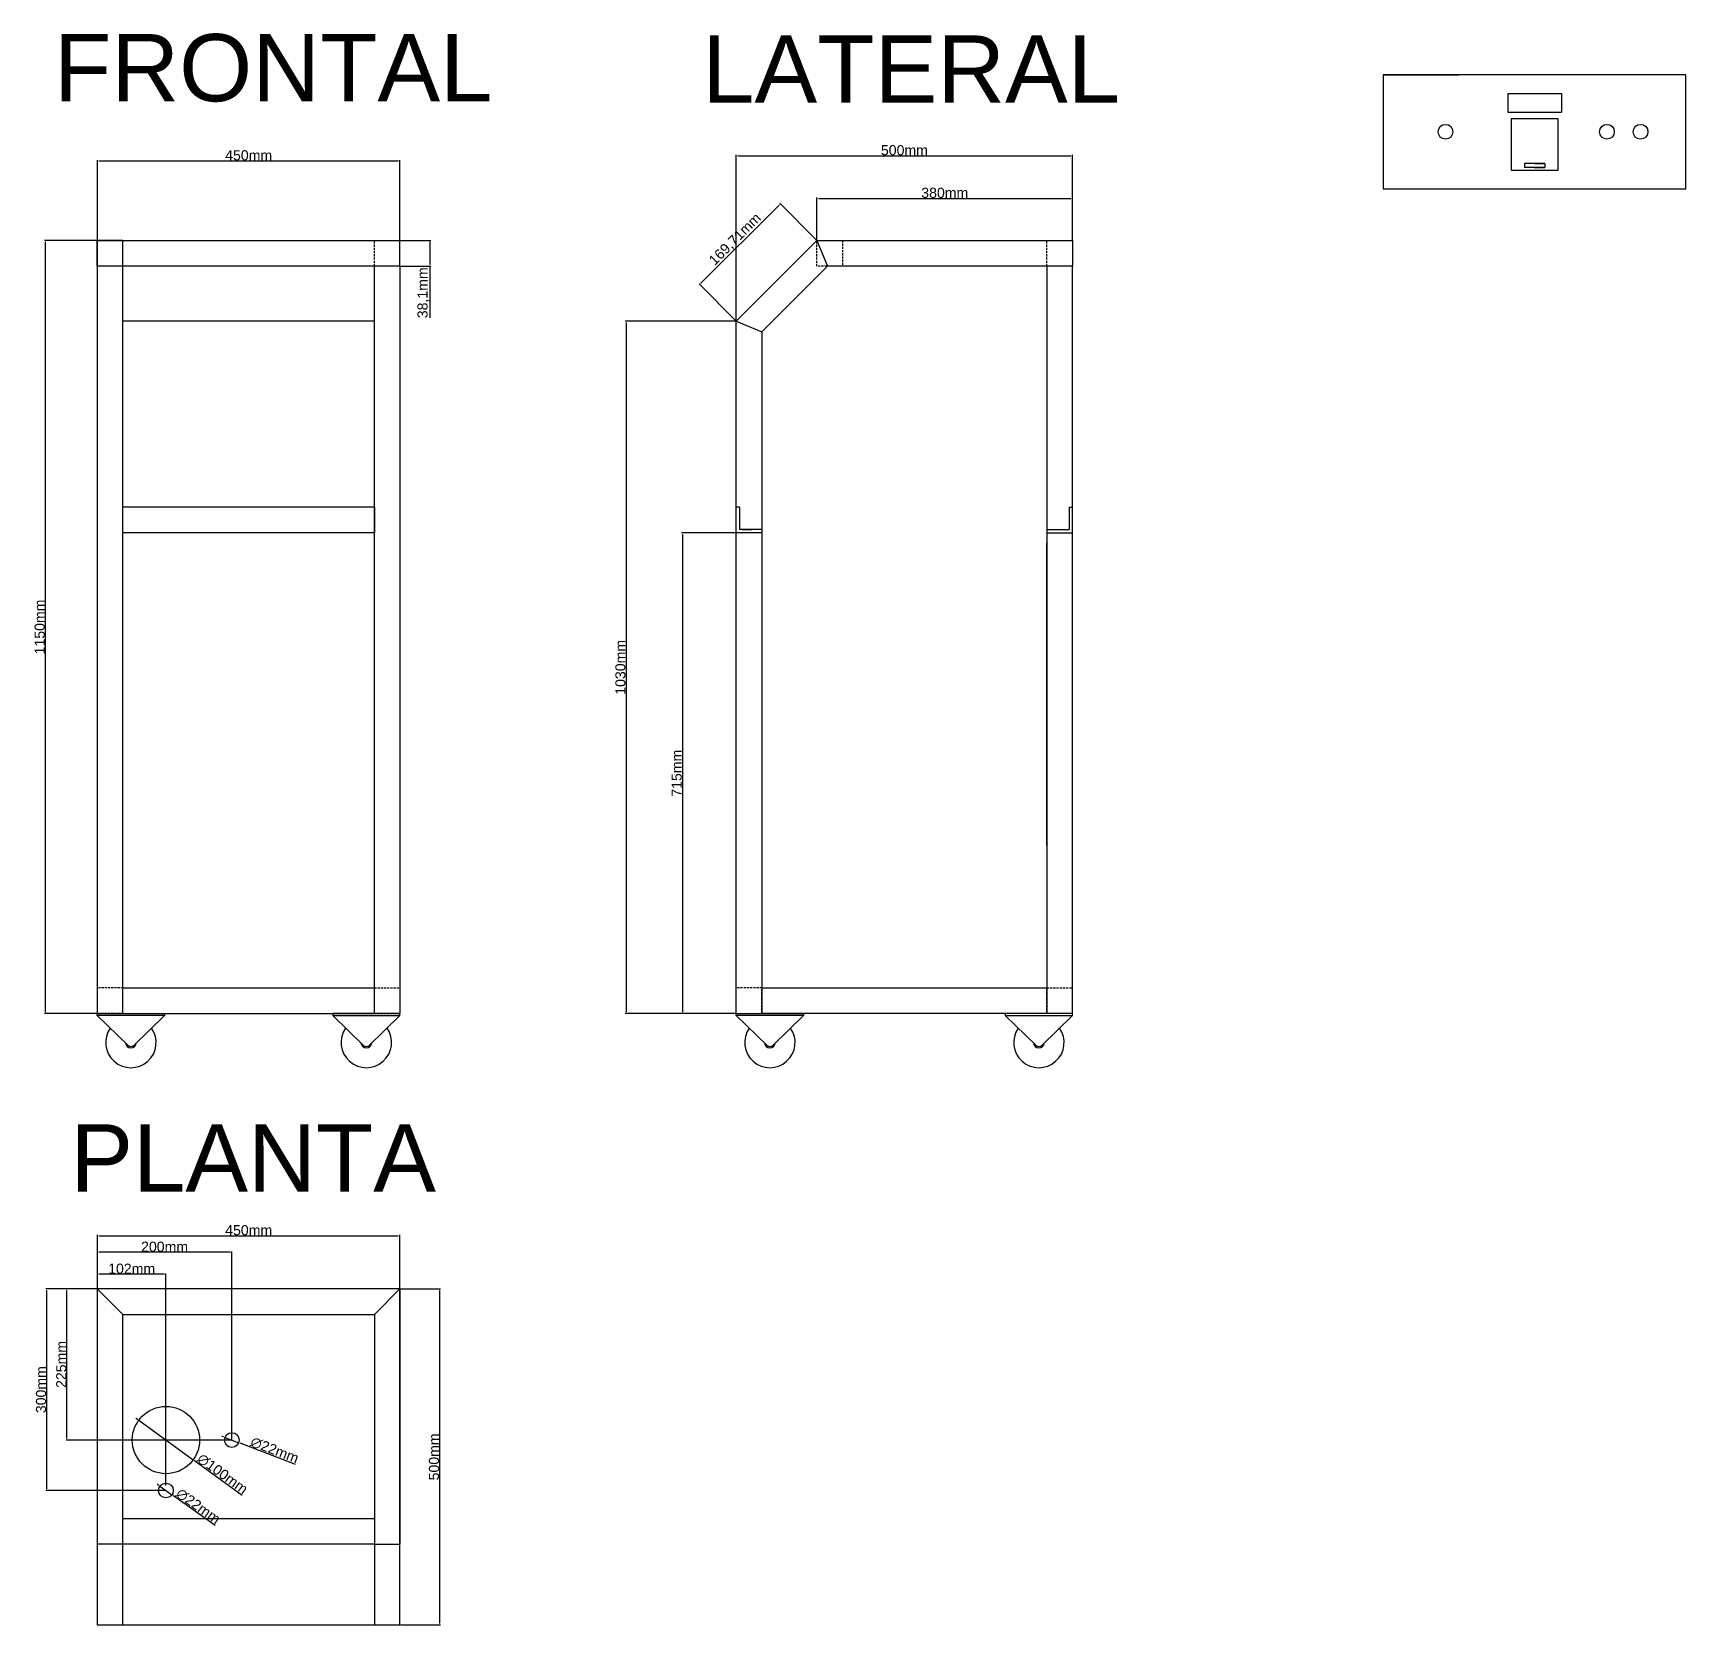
# Model space of a CAD drawing. Header units: centimetres. Extents: x 6534 to 31506, y 42826 to 109107.
# Drawn here: x 8804 to 11262, y 45826 to 48193 of the extents above; entities that cross this region are included whole.
import ezdxf

# ---------------------------------------------------------------- set-up
doc = ezdxf.new("R2010")
doc.units = ezdxf.units.CM
doc.header["$LTSCALE"] = 0.5
doc.linetypes.add('DASHED2', pattern=[9.525, 6.35, -3.175])
doc.styles.get("Standard").update_dxf_attribs({"font": 'arial.ttf'})
doc.dimstyles.new('ISO-25', dxfattribs={"dimtxt": 15, "dimasz": 2.5, "dimexe": 1.25, "dimexo": 0.625, "dimtad": 1, "dimtxsty": 'Standard', "dimcen": 2.5, "dimclrd": 1, "dimclre": 1, "dimadec": 0, "dimazin": 0, "dimtfac": 1, "dimtmove": 0, "dimatfit": 3, "dimfxl": 1, "dimarcsym": 0})

msp = doc.modelspace()

# ---------------------------------------------------------------- texts
at = {"char_height": 100, "attachment_point": 1}
for s, insert in [('FRONTAL', (8835.244, 48191.838)), ('LATERAL', (9799.24, 48189.752)), ('PLANTA', (8859.822, 46570.182))]:
    msp.add_mtext_dynamic_manual_height_columns(s, width=876.24188, gutter_width=12.5, heights=[0], dxfattribs=dict(at, insert=insert))

# ---------------------------------------------------------------- blocks, each defined once
blk = doc.blocks.new('*D152')
at = {"color": 1, "lineweight": -2, "transparency": 16777216}
for p, q in [((8899.1, 47884.9), (8821.1, 47884.9)), ((8822.3, 47882.4), (8822.3, 46737.4)), ((8899.1, 46734.9), (8821.1, 46734.9))]:
    blk.add_line(p, q, dxfattribs=at)
at = {"color": 1, "transparency": 16777216}
for points in [[(8821.9, 47882.4), (8822.8, 47882.4), (8822.3, 47884.9)], [(8821.9, 46737.4), (8822.8, 46737.4), (8822.3, 46734.9)]]:
    blk.add_solid(points, dxfattribs=at)
at = {"layer": 'Defpoints', "color": 0, "transparency": 16777216}
for p in [(8899.8, 47884.9), (8822.3, 46734.9), (8899.8, 46734.9)]:
    blk.add_point(p, dxfattribs=at)
at = {"color": 0, "transparency": 16777216, "insert": (8814.1, 47309.9), "char_height": 15, "attachment_point": 5, "rotation": 90}
blk.add_mtext('1150mm', dxfattribs=at)
blk = doc.blocks.new('*D153')
at = {"color": 1, "lineweight": -2, "transparency": 16777216}
for p, q in [((8899.8, 47885.5), (8899.8, 48004.3)), ((8902.3, 48003.1), (9347.3, 48003.1)), ((9349.8, 47885.5), (9349.8, 48004.3))]:
    blk.add_line(p, q, dxfattribs=at)
at = {"color": 1, "transparency": 16777216}
for points in [[(8902.3, 48003.5), (8902.3, 48002.7), (8899.8, 48003.1)], [(9347.3, 48003.5), (9347.3, 48002.7), (9349.8, 48003.1)]]:
    blk.add_solid(points, dxfattribs=at)
at = {"layer": 'Defpoints', "color": 0, "transparency": 16777216}
for p in [(9349.8, 48003.1), (8899.8, 47884.9), (9349.8, 47884.9)]:
    blk.add_point(p, dxfattribs=at)
at = {"color": 0, "transparency": 16777216, "insert": (9124.8, 48011.4), "char_height": 15, "attachment_point": 5}
blk.add_mtext('450mm', dxfattribs=at)
blk = doc.blocks.new('*D154')
at = {"color": 1, "lineweight": -2, "transparency": 16777216}
for p, q in [((9849.8, 47765.5), (9849.8, 48012)), ((9852.3, 48010.8), (10347.3, 48010.8)), ((10349.8, 47885.5), (10349.8, 48012))]:
    blk.add_line(p, q, dxfattribs=at)
at = {"color": 1, "transparency": 16777216}
for points in [[(9852.3, 48011.2), (9852.3, 48010.3), (9849.8, 48010.8)], [(10347.3, 48011.2), (10347.3, 48010.3), (10349.8, 48010.8)]]:
    blk.add_solid(points, dxfattribs=at)
at = {"layer": 'Defpoints', "color": 0, "transparency": 16777216}
for p in [(10349.8, 48010.8), (10349.8, 47884.9), (9849.8, 47764.9)]:
    blk.add_point(p, dxfattribs=at)
at = {"color": 0, "transparency": 16777216, "insert": (10099.8, 48019), "char_height": 15, "attachment_point": 5}
blk.add_mtext('500mm', dxfattribs=at)
blk = doc.blocks.new('*D155')
at = {"color": 1, "lineweight": -2, "transparency": 16777216}
for p, q in [((8899.8, 46326.2), (8899.8, 46405.6)), ((8902.3, 46404.3), (9347.3, 46404.3)), ((9349.8, 46326.2), (9349.8, 46405.6))]:
    blk.add_line(p, q, dxfattribs=at)
at = {"color": 1, "transparency": 16777216}
for points in [[(8902.3, 46404.7), (8902.3, 46403.9), (8899.8, 46404.3)], [(9347.3, 46404.7), (9347.3, 46403.9), (9349.8, 46404.3)]]:
    blk.add_solid(points, dxfattribs=at)
at = {"layer": 'Defpoints', "color": 0, "transparency": 16777216}
for p in [(9349.8, 46404.3), (8899.8, 46325.5), (9349.8, 46325.5)]:
    blk.add_point(p, dxfattribs=at)
at = {"color": 0, "transparency": 16777216, "insert": (9124.8, 46412.6), "char_height": 15, "attachment_point": 5}
blk.add_mtext('450mm', dxfattribs=at)
blk = doc.blocks.new('*D156')
at = {"color": 1, "lineweight": -2, "transparency": 16777216}
for p, q in [((9350.4, 46325.5), (9409.9, 46325.5)), ((9408.7, 46323), (9408.7, 45828)), ((9350.4, 45825.5), (9409.9, 45825.5))]:
    blk.add_line(p, q, dxfattribs=at)
at = {"color": 1, "transparency": 16777216}
for points in [[(9408.3, 46323), (9409.1, 46323), (9408.7, 46325.5)], [(9408.3, 45828), (9409.1, 45828), (9408.7, 45825.5)]]:
    blk.add_solid(points, dxfattribs=at)
at = {"layer": 'Defpoints', "color": 0, "transparency": 16777216}
for p in [(9349.8, 46325.5), (9349.8, 45825.5), (9408.7, 45825.5)]:
    blk.add_point(p, dxfattribs=at)
at = {"color": 0, "transparency": 16777216, "insert": (9400.4, 46075.5), "char_height": 15, "attachment_point": 5, "rotation": 90}
blk.add_mtext('500mm', dxfattribs=at)
blk = doc.blocks.new('*D157')
at = {"color": 1, "lineweight": -2, "transparency": 16777216}
for p, q in [((9350.4, 47884.9), (9395.6, 47884.9)), ((9394.4, 47882.4), (9394.4, 47849.3)), ((9350.4, 47846.8), (9395.6, 47846.8)), ((9394.4, 47846.8), (9394.4, 47769.6))]:
    blk.add_line(p, q, dxfattribs=at)
at = {"color": 1, "transparency": 16777216}
for points in [[(9394, 47882.4), (9394.8, 47882.4), (9394.4, 47884.9)], [(9394, 47849.3), (9394.8, 47849.3), (9394.4, 47846.8)]]:
    blk.add_solid(points, dxfattribs=at)
at = {"layer": 'Defpoints', "color": 0, "transparency": 16777216}
for p in [(9349.8, 47884.9), (9349.8, 47846.8), (9394.4, 47846.8)]:
    blk.add_point(p, dxfattribs=at)
at = {"color": 0, "transparency": 16777216, "insert": (9384.7, 47807), "char_height": 15, "attachment_point": 5, "rotation": 90}
blk.add_mtext('38,1mm', dxfattribs=at)
blk = doc.blocks.new('*D158')
at = {"color": 1, "lineweight": -2, "transparency": 16777216}
for p, q in [((9849.1, 47449.9), (9768.4, 47449.9)), ((9769.6, 47447.4), (9769.6, 46737.4)), ((9849.1, 46734.9), (9768.4, 46734.9))]:
    blk.add_line(p, q, dxfattribs=at)
at = {"color": 1, "transparency": 16777216}
for points in [[(9769.2, 47447.4), (9770, 47447.4), (9769.6, 47449.9)], [(9769.2, 46737.4), (9770, 46737.4), (9769.6, 46734.9)]]:
    blk.add_solid(points, dxfattribs=at)
at = {"layer": 'Defpoints', "color": 0, "transparency": 16777216}
for p in [(9849.8, 47449.9), (9769.6, 46734.9), (9849.8, 46734.9)]:
    blk.add_point(p, dxfattribs=at)
at = {"color": 0, "transparency": 16777216, "insert": (9761.3, 47092.4), "char_height": 15, "attachment_point": 5, "rotation": 90}
blk.add_mtext('715mm', dxfattribs=at)
blk = doc.blocks.new('*D195')
at = {"color": 1, "lineweight": -2, "transparency": 16777216}
for p, q in [((9849.1, 47764.9), (9684.6, 47764.9)), ((9685.9, 47762.4), (9685.9, 46737.4)), ((9849.1, 46734.9), (9684.6, 46734.9))]:
    blk.add_line(p, q, dxfattribs=at)
at = {"color": 1, "transparency": 16777216}
for points in [[(9685.5, 47762.4), (9686.3, 47762.4), (9685.9, 47764.9)], [(9685.5, 46737.4), (9686.3, 46737.4), (9685.9, 46734.9)]]:
    blk.add_solid(points, dxfattribs=at)
at = {"layer": 'Defpoints', "color": 0, "transparency": 16777216}
for p in [(9849.8, 47764.9), (9685.9, 46734.9), (9849.8, 46734.9)]:
    blk.add_point(p, dxfattribs=at)
at = {"color": 0, "transparency": 16777216, "insert": (9677.6, 47249.9), "char_height": 15, "attachment_point": 5, "rotation": 90}
blk.add_mtext('1030mm', dxfattribs=at)
blk = doc.blocks.new('*D196')
at = {"color": 1, "lineweight": -2, "transparency": 16777216}
for p, q in [((9969.8, 47885.5), (9969.8, 47948.6)), ((10349.8, 47885.5), (10349.8, 47948.6)), ((9972.3, 47947.3), (10347.3, 47947.3))]:
    blk.add_line(p, q, dxfattribs=at)
at = {"color": 1, "transparency": 16777216}
for points in [[(9972.3, 47947.7), (9972.3, 47946.9), (9969.8, 47947.3)], [(10347.3, 47947.7), (10347.3, 47946.9), (10349.8, 47947.3)]]:
    blk.add_solid(points, dxfattribs=at)
at = {"layer": 'Defpoints', "color": 0, "transparency": 16777216}
for p in [(10349.8, 47947.3), (9969.8, 47884.9), (10349.8, 47884.9)]:
    blk.add_point(p, dxfattribs=at)
at = {"color": 0, "transparency": 16777216, "insert": (10159.8, 47955.6), "char_height": 15, "attachment_point": 5}
blk.add_mtext('380mm', dxfattribs=at)
blk = doc.blocks.new('*D197')
at = {"color": 1, "lineweight": -2, "transparency": 16777216}
for p, q in [((9797.1, 47821.1), (9913.6, 47937.5)), ((9969.3, 47885.4), (9914.5, 47940.2)), ((9849.3, 47765.4), (9794.5, 47820.2))]:
    blk.add_line(p, q, dxfattribs=at)
at = {"color": 1, "transparency": 16777216}
for points in [[(9913.3, 47937.8), (9913.9, 47937.2), (9915.4, 47939.3)], [(9796.9, 47821.4), (9797.4, 47820.8), (9795.4, 47819.3)]]:
    blk.add_solid(points, dxfattribs=at)
at = {"layer": 'Defpoints', "color": 0, "transparency": 16777216}
for p in [(9915.4, 47939.3), (9969.8, 47884.9), (9849.8, 47764.9)]:
    blk.add_point(p, dxfattribs=at)
at = {"color": 0, "transparency": 16777216, "insert": (9848.6, 47886.1), "char_height": 15, "attachment_point": 5, "rotation": 45}
blk.add_mtext('169,71mm', dxfattribs=at)
blk = doc.blocks.new('*D294')
at = {"color": 1, "lineweight": -2, "transparency": 16777216}
for p, q in [((8899.1, 46325.5), (8853.2, 46325.5)), ((8854.5, 46103), (8854.5, 46323)), ((9099.1, 46100.5), (8853.2, 46100.5))]:
    blk.add_line(p, q, dxfattribs=at)
at = {"color": 1, "transparency": 16777216}
for points in [[(8854.1, 46323), (8854.9, 46323), (8854.5, 46325.5)], [(8854.1, 46103), (8854.9, 46103), (8854.5, 46100.5)]]:
    blk.add_solid(points, dxfattribs=at)
at = {"layer": 'Defpoints', "color": 0, "transparency": 16777216}
for p in [(8854.5, 46325.5), (8899.8, 46325.5), (9099.8, 46100.5)]:
    blk.add_point(p, dxfattribs=at)
at = {"color": 0, "transparency": 16777216, "insert": (8846.2, 46213), "char_height": 15, "attachment_point": 5, "rotation": 90}
blk.add_mtext('225mm', dxfattribs=at)
blk = doc.blocks.new('*D296')
at = {"color": 1, "lineweight": -2, "transparency": 16777216}
for p, q in [((8899.8, 46326.2), (8899.8, 46348.4)), ((8999.3, 46347.1), (8902.3, 46347.1)), ((9001.8, 46033.2), (9001.8, 46348.4))]:
    blk.add_line(p, q, dxfattribs=at)
at = {"color": 1, "transparency": 16777216}
for points in [[(8902.3, 46347.5), (8902.3, 46346.7), (8899.8, 46347.1)], [(8999.3, 46347.5), (8999.3, 46346.7), (9001.8, 46347.1)]]:
    blk.add_solid(points, dxfattribs=at)
at = {"layer": 'Defpoints', "color": 0, "transparency": 16777216}
for p in [(8899.8, 46347.1), (8899.8, 46325.5), (9001.8, 46032.5)]:
    blk.add_point(p, dxfattribs=at)
at = {"color": 0, "transparency": 16777216, "insert": (8950.8, 46355.4), "char_height": 15, "attachment_point": 5}
blk.add_mtext('102mm', dxfattribs=at)
blk = doc.blocks.new('*D297')
at = {"color": 1, "lineweight": -2, "transparency": 16777216}
for p, q in [((8899.8, 46326.2), (8899.8, 46381)), ((9097.3, 46379.8), (8902.3, 46379.8)), ((9099.8, 46101.2), (9099.8, 46381))]:
    blk.add_line(p, q, dxfattribs=at)
at = {"color": 1, "transparency": 16777216}
for points in [[(8902.3, 46380.2), (8902.3, 46379.4), (8899.8, 46379.8)], [(9097.3, 46380.2), (9097.3, 46379.4), (9099.8, 46379.8)]]:
    blk.add_solid(points, dxfattribs=at)
at = {"layer": 'Defpoints', "color": 0, "transparency": 16777216}
for p in [(8899.8, 46379.8), (8899.8, 46325.5), (9099.8, 46100.5)]:
    blk.add_point(p, dxfattribs=at)
at = {"color": 0, "transparency": 16777216, "insert": (8999.8, 46388.1), "char_height": 15, "attachment_point": 5}
blk.add_mtext('200mm', dxfattribs=at)
blk = doc.blocks.new('*D298')
at = {"color": 1, "lineweight": -2, "transparency": 16777216}
for p, q in [((9087.2, 46105.4), (9084.8, 46106.2)), ((9089.5, 46104.5), (9110, 46096.6)), ((9194.6, 46064.4), (9112.4, 46095.7))]:
    blk.add_line(p, q, dxfattribs=at)
at = {"color": 1, "transparency": 16777216}
for points in [[(9087.3, 46105.7), (9087, 46105), (9089.5, 46104.5)], [(9112.5, 46096.1), (9112.2, 46095.4), (9110, 46096.6)]]:
    blk.add_solid(points, dxfattribs=at)
at = {"layer": 'Defpoints', "color": 0, "transparency": 16777216}
for p in [(9089.5, 46104.5), (9110, 46096.6)]:
    blk.add_point(p, dxfattribs=at)
at = {"color": 0, "transparency": 16777216, "insert": (9163.4, 46085.6), "char_height": 15, "attachment_point": 5, "rotation": 339.1512}
blk.add_mtext('∅22mm', dxfattribs=at)
blk = doc.blocks.new('*D299')
at = {"color": 1, "lineweight": -2, "transparency": 16777216}
for p, q in [((8959.3, 46131.3), (8957.2, 46132.8)), ((8961.3, 46129.9), (9042.3, 46071.2)), ((9115.3, 46018.3), (9044.3, 46069.7))]:
    blk.add_line(p, q, dxfattribs=at)
at = {"color": 1, "transparency": 16777216}
for points in [[(8959.5, 46131.7), (8959, 46131), (8961.3, 46129.9)], [(9044.5, 46070.1), (9044, 46069.4), (9042.3, 46071.2)]]:
    blk.add_solid(points, dxfattribs=at)
at = {"layer": 'Defpoints', "color": 0, "transparency": 16777216}
for p in [(8961.3, 46129.9), (9042.3, 46071.2)]:
    blk.add_point(p, dxfattribs=at)
at = {"color": 0, "transparency": 16777216, "insert": (9085.9, 46050.3), "char_height": 15, "attachment_point": 5, "rotation": 324.0795}
blk.add_mtext('∅100mm', dxfattribs=at)
blk = doc.blocks.new('*D300')
at = {"color": 1, "lineweight": -2, "transparency": 16777216}
for p, q in [((8899.1, 46325.5), (8823.1, 46325.5)), ((8824.4, 46323), (8824.4, 46028)), ((9001.1, 46025.5), (8823.1, 46025.5))]:
    blk.add_line(p, q, dxfattribs=at)
at = {"color": 1, "transparency": 16777216}
for points in [[(8824, 46323), (8824.8, 46323), (8824.4, 46325.5)], [(8824, 46028), (8824.8, 46028), (8824.4, 46025.5)]]:
    blk.add_solid(points, dxfattribs=at)
at = {"layer": 'Defpoints', "color": 0, "transparency": 16777216}
for p in [(8899.8, 46325.5), (8824.4, 46025.5), (9001.8, 46025.5)]:
    blk.add_point(p, dxfattribs=at)
at = {"color": 0, "transparency": 16777216, "insert": (8816.1, 46175.5), "char_height": 15, "attachment_point": 5, "rotation": 90}
blk.add_mtext('300mm', dxfattribs=at)
blk = doc.blocks.new('*D301')
at = {"color": 1, "lineweight": -2, "transparency": 16777216}
for p, q in [((8990.8, 46033.4), (8988.7, 46034.8)), ((8992.8, 46031.9), (9010.7, 46019.2)), ((9074.8, 45973.7), (9012.8, 46017.7))]:
    blk.add_line(p, q, dxfattribs=at)
at = {"color": 1, "transparency": 16777216}
for points in [[(8991, 46033.7), (8990.5, 46033), (8992.8, 46031.9)], [(9013, 46018.1), (9012.5, 46017.4), (9010.7, 46019.2)]]:
    blk.add_solid(points, dxfattribs=at)
at = {"layer": 'Defpoints', "color": 0, "transparency": 16777216}
for p in [(8992.8, 46031.9), (9010.7, 46019.2)]:
    blk.add_point(p, dxfattribs=at)
at = {"color": 0, "transparency": 16777216, "insert": (9049.8, 46002.1), "char_height": 15, "attachment_point": 5, "rotation": 324.6199}
blk.add_mtext('∅22mm', dxfattribs=at)

# ---------------------------------------------------------------- dimensions: what is measured, and where the dimension line sits
for base, p1, p2, picture, middle in [((9349.768, 48003.069), (8899.768, 47884.919), (9349.768, 47884.919), '*D153', (9124.768, 48011.353)), ((10349.768, 48010.756), (9849.768, 47764.919), (10349.768, 47884.919), '*D154', (10099.768, 48019.039)), ((10349.768, 47947.302), (9969.768, 47884.919), (10349.768, 47884.919), '*D196', (10159.768, 47955.59)), ((8899.768, 46379.796), (9099.768, 46100.547), (8899.768, 46325.547), '*D297', (8999.768, 46388.08)), ((8899.768, 46347.116), (9001.768, 46032.547), (8899.768, 46325.547), '*D296', (8950.768, 46355.4))]:
    dim = msp.add_linear_dim(base=base, p1=p1, p2=p2, dimstyle='ISO-25', override={"dimpost": 'mm'})
    dim.commit()
    dim.dimension.update_dxf_attribs({"geometry": picture, "text_midpoint": middle})
dim = msp.add_aligned_dim(p1=(9849.768, 47764.919), p2=(9969.768, 47884.919), distance=76.917, dimstyle='ISO-25', override={"dimpost": 'mm'})
dim.commit()
dim.dimension.update_dxf_attribs({"geometry": '*D197', "text_midpoint": (9848.563, 47886.124)})
for base, p1, p2, picture, middle in [((8822.346, 46734.919), (8899.768, 47884.919), (8899.768, 46734.919), '*D152', (8814.062, 47309.919)), ((9394.374, 47846.819), (9349.768, 47884.919), (9349.768, 47846.819), '*D157', (9384.735, 47806.961)), ((9685.886, 46734.919), (9849.768, 47764.919), (9849.768, 46734.919), '*D195', (9677.597, 47249.919)), ((9769.62, 46734.919), (9849.768, 47449.919), (9849.768, 46734.919), '*D158', (9761.336, 47092.419)), ((8824.387, 46025.547), (8899.768, 46325.547), (9001.768, 46025.547), '*D300', (8816.099, 46175.547)), ((8854.49, 46325.547), (9099.768, 46100.547), (8899.768, 46325.547), '*D294', (8846.206, 46213.047)), ((9408.676, 45825.547), (9349.768, 46325.547), (9349.768, 45825.547), '*D156', (9400.392, 46075.547))]:
    dim = msp.add_linear_dim(base=base, p1=p1, p2=p2, angle=90, dimstyle='ISO-25', override={"dimpost": 'mm'})
    dim.commit()
    dim.dimension.update_dxf_attribs({"geometry": picture, "text_midpoint": middle})
dim = msp.add_linear_dim(base=(9349.768, 46404.306), p1=(8899.768, 46325.547), p2=(9349.768, 46325.547), dimstyle='ISO-25', override={"dimpost": 'mm'})
dim.commit()
dim.dimension.update_dxf_attribs({"geometry": '*D155', "text_midpoint": (9124.768, 46404.306), "dimtype": 160})
for p1, p2, picture, middle in [((8961.276, 46129.88), (9042.26, 46071.214), '*D299', (9085.923, 46050.33)), ((8992.799, 46031.916), (9010.737, 46019.178), '*D301', (9049.844, 46002.081))]:
    dim = msp.add_diameter_dim_2p(p1=p1, p2=p2, dimstyle='ISO-25', override={"dimpost": 'mm'})
    dim.commit()
    dim.dimension.update_dxf_attribs({"geometry": picture, "text_midpoint": middle})
dim = msp.add_diameter_dim_2p(p1=(9089.488, 46104.462), p2=(9110.048, 46096.632), dimstyle='ISO-25', override={"dimpost": 'mm'})
dim.commit()
dim.dimension.update_dxf_attribs({"geometry": '*D298', "text_midpoint": (9160.259, 46077.51), "dimtype": 163})

# ---------------------------------------------------------------- linework, layer by layer
for p, q in [((10811.8, 48131.337), (10811.8, 47961.627)), ((11261.8, 48131.337), (10811.8, 48131.337)), ((11036.8, 48131.337), (10811.8, 48131.337)), ((10811.8, 48131.337), (10924.3, 48131.337)), ((11261.8, 47961.627), (11261.8, 48131.337)), ((10996.8, 48103.482), (11076.8, 48103.482)), ((10996.8, 48103.482), (10996.8, 48075.482)), ((11076.8, 48103.482), (11076.8, 48075.482)), ((10996.8, 48075.482), (11076.8, 48075.482)), ((11001.8, 48065.482), (11001.8, 47989.482)), ((11071.8, 48065.482), (11001.8, 48065.482)), ((11071.8, 47989.482), (11071.8, 48065.482)), ((11036.8, 47999.482), (11021.8, 47999.482)), ((11021.8, 47999.482), (11021.8, 47993.482)), ((11036.8, 47999.482), (11051.8, 47999.482)), ((11051.8, 47999.482), (11036.8, 47999.482)), ((11051.8, 47999.482), (11051.8, 47993.482)), ((11001.8, 47989.482), (11071.8, 47989.482)), ((11036.8, 47993.482), (11021.8, 47993.482)), ((11036.8, 47993.482), (11051.8, 47993.482)), ((11051.8, 47993.482), (11036.8, 47993.482)), ((10811.8, 47961.627), (11261.8, 47961.627)), ((8937.868, 47884.919), (8899.768, 47884.919)), ((8899.768, 47884.919), (9349.768, 47884.919)), ((8899.768, 47846.819), (8899.768, 47884.919)), ((8899.768, 47884.919), (8899.768, 46734.919)), ((8937.868, 46734.919), (8937.868, 47884.919)), ((9311.668, 47884.919), (9349.768, 47884.919)), ((9349.768, 47846.819), (9349.768, 47884.919)), ((9849.768, 47764.919), (9969.768, 47884.919)), ((9969.768, 47884.919), (10349.768, 47884.919)), ((9969.768, 47884.919), (9985.55, 47846.819)), ((10349.768, 47884.919), (10349.768, 47846.819)), ((9349.768, 47846.819), (8899.768, 47846.819)), ((9311.668, 47846.819), (9271.668, 47846.819)), ((9311.668, 46734.919), (9311.668, 47846.819)), ((9349.768, 47846.819), (9349.768, 46734.919)), ((9887.868, 47749.138), (9985.55, 47846.819)), ((10349.768, 47846.819), (9985.55, 47846.819)), ((10349.768, 47846.819), (10311.668, 47846.819)), ((10311.668, 47846.819), (10311.668, 46734.919)), ((10349.768, 46734.919), (10349.768, 47846.819)), ((9311.668, 47764.919), (8937.868, 47764.919)), ((9849.768, 46734.919), (9849.768, 47764.919)), ((9849.768, 47764.919), (9887.868, 47749.138)), ((9887.868, 47749.138), (9887.868, 46734.919)), ((9311.668, 47488.019), (8937.868, 47488.019)), ((9311.668, 47488.019), (9311.668, 47449.919)), ((9854.768, 47488.019), (9849.768, 47488.019)), ((9854.768, 47488.019), (9854.768, 47454.919)), ((10344.768, 47488.019), (10344.768, 47454.919)), ((10344.768, 47488.019), (10349.768, 47488.019)), ((9854.768, 47480.319), (9854.768, 47454.919)), ((10344.768, 47480.319), (10344.768, 47454.919)), ((10349.768, 47458.319), (10349.768, 47480.319)), ((10349.768, 47434.919), (10349.768, 47456.919)), ((9311.668, 47449.919), (8937.868, 47449.919)), ((9887.868, 47449.919), (9849.768, 47449.919)), ((9887.868, 47454.919), (9854.768, 47454.919)), ((9857.868, 47454.919), (9872.868, 47454.919)), ((9887.868, 47454.919), (9887.868, 47449.919)), ((10311.668, 47454.919), (10344.768, 47454.919)), ((10311.668, 47449.919), (10349.768, 47449.919)), ((10311.668, 46984.919), (10311.668, 47434.919)), ((8937.868, 46773.019), (9311.668, 46773.019)), ((9887.868, 46773.019), (10311.668, 46773.019)), ((8899.768, 46734.919), (8999.768, 46734.919)), ((8899.768, 46731.919), (8899.768, 46734.919)), ((8999.768, 46731.919), (8899.768, 46731.919)), ((8899.768, 46731.919), (8945.597, 46687.606)), ((8937.868, 46734.919), (9311.668, 46734.919)), ((8999.768, 46731.919), (8953.939, 46687.606)), ((8999.768, 46734.919), (8999.768, 46731.919)), ((9349.768, 46734.919), (9249.768, 46734.919)), ((9249.768, 46734.919), (9249.768, 46731.919)), ((9249.768, 46731.919), (9349.768, 46731.919)), ((9249.768, 46731.919), (9295.597, 46687.606)), ((9349.768, 46731.919), (9303.939, 46687.606)), ((9349.768, 46731.919), (9349.768, 46734.919)), ((9849.768, 46734.919), (9949.768, 46734.919)), ((9849.768, 46731.919), (9849.768, 46734.919)), ((9949.768, 46731.919), (9849.768, 46731.919)), ((9849.768, 46731.919), (9895.597, 46687.606)), ((10311.668, 46734.919), (9887.868, 46734.919)), ((9949.768, 46731.919), (9903.939, 46687.606)), ((9949.768, 46734.919), (9949.768, 46731.919)), ((10349.768, 46734.919), (10249.768, 46734.919)), ((10249.768, 46734.919), (10249.768, 46731.919)), ((10249.768, 46731.919), (10349.768, 46731.919)), ((10249.768, 46731.919), (10295.597, 46687.606)), ((10349.768, 46731.919), (10303.939, 46687.606)), ((10349.768, 46731.919), (10349.768, 46734.919)), ((9349.768, 46325.547), (8899.768, 46325.547)), ((8899.768, 46325.547), (8899.768, 45825.547)), ((8899.768, 46325.547), (8899.768, 46287.447)), ((8899.768, 46325.547), (8937.868, 46287.447)), ((8899.768, 46325.547), (8899.768, 46100.547)), ((9311.668, 46287.447), (9349.768, 46325.547)), ((9349.768, 45825.547), (9349.768, 46325.547)), ((9349.768, 46325.547), (9349.768, 45945.547)), ((8937.868, 46287.447), (9311.668, 46287.447)), ((8937.868, 45825.547), (8937.868, 46287.447)), ((9311.668, 46287.447), (9311.668, 45825.547)), ((8937.868, 45945.547), (8937.868, 45983.647)), ((8937.868, 45983.647), (9311.668, 45983.647)), ((8937.868, 45945.547), (8899.768, 45945.547)), ((9311.668, 45945.547), (8937.868, 45945.547)), ((9311.668, 45945.547), (9349.768, 45945.547)), ((8899.768, 45825.547), (9349.768, 45825.547))]:
    msp.add_line(p, q)
at = {"linetype": 'DASHED2'}
for p, q in [((8937.868, 47846.819), (8937.868, 47884.919)), ((9311.668, 47846.819), (9311.668, 47884.919)), ((9969.768, 47884.919), (10007.868, 47884.919)), ((9969.768, 47846.819), (9969.768, 47884.919)), ((10007.868, 47884.919), (10007.868, 47846.819)), ((10311.668, 47846.819), (10311.668, 47884.919)), ((10007.868, 47846.819), (9969.768, 47846.819)), ((8937.868, 46773.019), (8899.768, 46773.019)), ((9311.668, 46773.019), (9349.768, 46773.019)), ((9887.868, 46773.019), (9849.768, 46773.019)), ((9887.868, 46734.919), (9887.868, 46773.019)), ((10311.668, 46734.919), (10311.668, 46773.019)), ((10311.668, 46773.019), (10349.768, 46773.019)), ((10311.668, 46773.019), (10311.668, 46734.919)), ((8937.868, 46734.919), (8899.768, 46734.919)), ((9311.668, 46734.919), (9349.768, 46734.919)), ((9311.668, 46734.919), (9349.768, 46734.919))]:
    msp.add_line(p, q, dxfattribs=at)
for centre, radius in [((10904.3, 48046.482), 11), ((11144.3, 48046.482), 11), ((11194.3, 48046.482), 11), ((9001.768, 46100.547), 50), ((9099.768, 46100.547), 11), ((9001.768, 46025.547), 11)]:
    msp.add_circle(centre, radius)
for centre, radius, start, end in [((8949.768, 46691.919), 37.5, 145.170341, 34.829659), ((9299.768, 46691.919), 37.5, 145.170341, 34.829659), ((9899.768, 46691.919), 37.5, 145.170341, 34.829659), ((10299.768, 46691.919), 37.5, 145.170341, 34.829659), ((8949.768, 46691.919), 8, 184.553823, 355.446177), ((8949.768, 46691.919), 6, 225.963445, 314.036555), ((9299.768, 46691.919), 8, 184.553823, 355.446177), ((9299.768, 46691.919), 6, 225.963445, 314.036555), ((9899.768, 46691.919), 8, 184.553823, 355.446177), ((9899.768, 46691.919), 6, 225.963445, 314.036555), ((10299.768, 46691.919), 8, 184.553823, 355.446177), ((10299.768, 46691.919), 6, 225.963445, 314.036555)]:
    msp.add_arc(centre, radius, start, end)

msp.set_redraw_order([(e.dxf.handle, doc.entitydb.next_handle()) for e in msp.query("TEXT MTEXT ATTDEF DIMENSION ARC_DIMENSION")])  # texts and dimensions are drawn at this point

doc.saveas('drawing.dxf')
